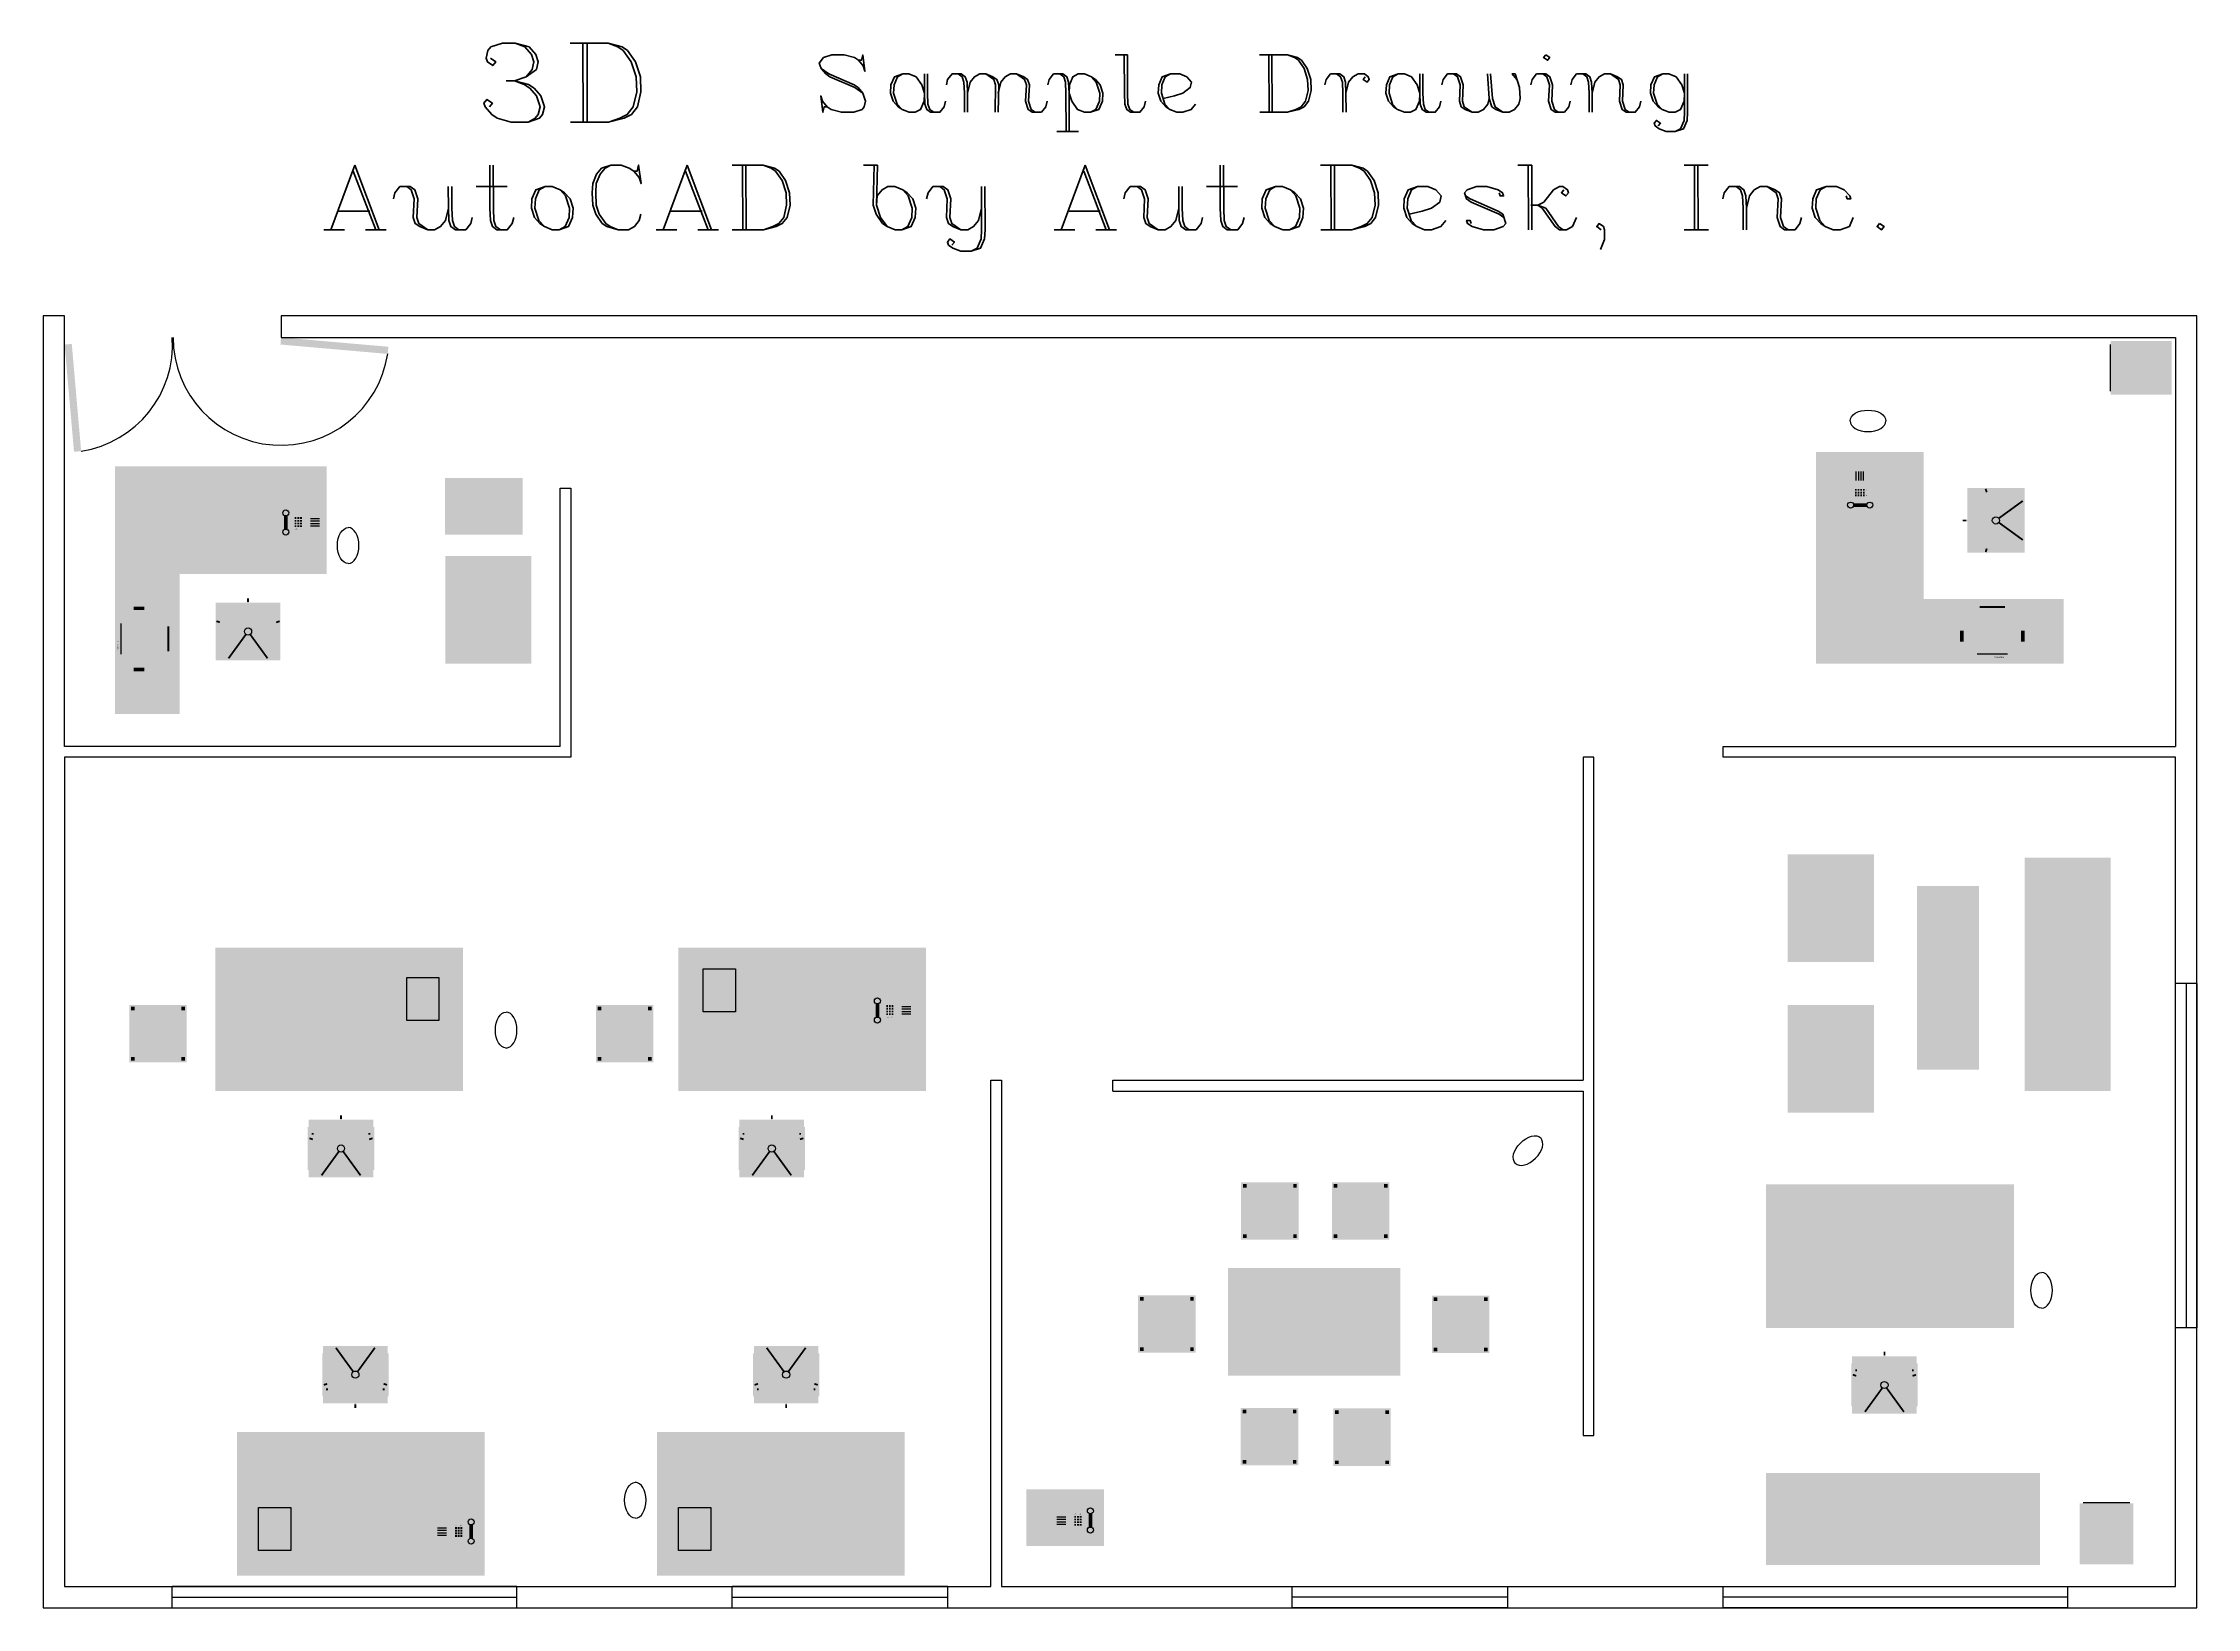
# Model space of a CAD drawing. Extents: x 72 to 672, y 48 to 484.
import ezdxf
from ezdxf.enums import TextEntityAlignment as Align

# ---------------------------------------------------------------- set-up
doc = ezdxf.new("R2010")
doc.units = 0
doc.header["$MEASUREMENT"] = 0
doc.layers.get('0').update_dxf_attribs({"linetype": 'CONTINUOUS'})
for name, color, linetype in [('AUTOCAD', 4, 'CONTINUOUS'), ('BLUE', 5, 'CONTINUOUS'), ('CYAN', 4, 'CONTINUOUS'), ('GREEN', 3, 'CONTINUOUS'), ('MAGENTA', 6, 'CONTINUOUS'), ('RED', 1, 'CONTINUOUS'), ('WALL', 3, 'CONTINUOUS'), ('WHITE', 7, 'CONTINUOUS'), ('WINDOW', 7, 'CONTINUOUS'), ('YELLOW', 2, 'CONTINUOUS')]:
    doc.layers.add(name, color=color, linetype=linetype)
doc.styles.add('ANNOTATION', font='ITALIC', dxfattribs={"width": 1.25, "oblique": -18})

# ---------------------------------------------------------------- blocks, each defined once
blk = doc.blocks.new('WINDOW', base_point=(636, 372))
at = {"layer": 'WALL'}
for p, q in [((636, 360), (636, 372)), ((642, 372), (642, 360))]:
    blk.add_line(p, q, dxfattribs=at)
at = {"layer": 'WINDOW'}
for p, q in [((641.75, 372), (636.25, 372)), ((639, 372), (639, 360)), ((641.75, 360), (636.25, 360))]:
    blk.add_line(p, q, dxfattribs=at)
blk = doc.blocks.new('DOOR', base_point=(106.49, 415.77))
at = {"layer": 'WALL'}
blk.add_solid([(106.49, 415.77), (136.49, 415.77), (106.49, 413.77), (136.49, 413.77)], dxfattribs=at)
blk = doc.blocks.new('XDESK', base_point=(291, 294))
for points in [[(291, 294, 29), (360, 294, 29), (291, 334, 29), (360, 334, 29)], [(310, 298), (295, 298), (310, 330), (295, 330)], [(356, 298), (341, 298), (356, 330), (341, 330)]]:
    blk.add_solid(points)
blk = doc.blocks.new('SDESK', base_point=(288, 288))
for points in [[(288, 327, 29), (347, 327, 29), (288, 357, 29), (347, 357, 29)], [(347, 327), (332, 327), (347, 356), (332, 356)], [(306, 288, 26), (288, 288, 26), (306, 327, 26), (288, 327, 26)], [(288, 288), (288, 303), (306, 288), (306, 303)]]:
    blk.add_solid(points)
for points in [[(347, 356), (347, 357), (289, 356), (288, 357)], [(289, 356), (288, 357), (289, 327), (288, 327)]]:
    blk.add_trace(points)
blk = doc.blocks.new('CUBE')
blk.add_solid([(0, 0), (1, 0), (0, 1), (1, 1)])
blk = doc.blocks.new('TABLE', base_point=(330, 324))
blk.add_solid([(330, 324, 29), (378, 324, 29), (330, 354, 29), (378, 354, 29)])
for points in [[(337.99, 332.49), (338.99, 332.49), (337.99, 345.51), (338.99, 345.51)], [(370.01, 332.49), (369.01, 332.49), (370.01, 345.51), (369.01, 345.51)]]:
    blk.add_trace(points)
blk = doc.blocks.new('FCHAIR', base_point=(342, 330))
for points in [[(372, 353.99999), (342, 353.99999), (372, 330), (342, 330)], [(372, 353.99999, 12), (342, 353.99999, 12), (372, 330, 12), (342, 330, 12)]]:
    blk.add_solid(points)
for points in [[(342, 330, 15), (347, 335, 15), (342, 350, 15), (347, 350, 15)], [(372, 350, 15), (367, 350, 15), (372, 330, 15), (367, 335, 15)], [(372, 330, 15), (367, 335, 15), (342, 330, 15), (347, 335, 15)]]:
    blk.add_trace(points)
blk = doc.blocks.new('SCHAIR', base_point=(300, 300))
blk.add_circle((309, 308, 2), 1)
for points in [[(300, 300, 17), (318, 300, 17), (300, 316, 17), (318, 316, 17)], [(301, 300, 19.25), (317, 300, 19.25), (301, 302, 19.25), (317, 302, 19.25)]]:
    blk.add_solid(points)
for points in [[(308.75, 308.97, 2), (309.25, 308.97, 2), (308.75, 317.25, 2), (309.25, 317.25, 2)], [(309.25, 317.25), (308.75, 317.25), (309.25, 316.25), (308.75, 316.25)], [(300.28, 311.1), (300.12, 310.62), (301.23, 310.79), (301.08, 310.31)], [(308, 308.06, 2), (308.15, 308.54, 2), (300.13, 310.62, 2), (300.28, 311.1, 2)], [(308.63, 307.07, 2), (308.23, 307.36, 2), (303.77, 300.37, 2), (303.36, 300.66, 2)], [(309.77, 307.36, 2), (309.37, 307.07, 2), (314.64, 300.66, 2), (314.23, 300.37, 2)], [(309.85, 308.54, 2), (310, 308.06, 2), (317.72, 311.1, 2), (317.87, 310.62, 2)], [(317.88, 310.62), (317.72, 311.1), (316.92, 310.31), (316.77, 310.79)], [(303.36, 300.66), (303.76, 300.37), (303.95, 301.47), (304.35, 301.18)], [(314.24, 300.37), (314.64, 300.66), (313.65, 301.18), (314.05, 301.47)]]:
    blk.add_trace(points)
blk = doc.blocks.new('CHAIR', base_point=(342, 330))
for points in [[(342, 345.99999, 17), (358, 345.99999, 17), (342, 330, 17), (358, 330, 17)], [(343.5, 344.5), (342.5, 344.5), (343.5, 345.5), (342.5, 345.5)], [(356.5, 344.5), (357.5, 344.5), (356.5, 345.5), (357.5, 345.5)], [(342, 330, 19.25), (358, 330, 19.25), (342, 332, 19.25), (358, 332, 19.25)], [(343.5, 331.49999), (342.5, 331.49999), (343.5, 330.49999), (342.5, 330.49999)], [(356.5, 331.49999), (357.5, 331.49999), (356.5, 330.49999), (357.5, 330.49999)]]:
    blk.add_solid(points)
blk = doc.blocks.new('XCHAIR')
for points in [[(1.36, 11.83, 19), (0.86, 11.83, 19), (1.36, 12.33, 19), (0.86, 12.33, 19)], [(16.64, 11.83, 19), (17.14, 11.83, 19), (16.64, 12.33, 19), (17.14, 12.33, 19)]]:
    blk.add_solid(points)
for points in [[(-0.25, 2.06, 26), (2.25, 2.06, 26), (-0.25, 14, 26), (2.25, 14, 26)], [(15.75, 2.06, 26), (18.25, 2.06, 26), (15.75, 14, 26), (18.25, 14, 26)]]:
    blk.add_trace(points)
blk.add_blockref('SCHAIR', (0, 0))
blk = doc.blocks.new('SOFA', base_point=(324, 324))
for points in [[(324, 348), (389, 348), (324, 324), (389, 324)], [(324, 324, 12), (346, 324, 12), (324, 348, 12), (346, 348, 12)], [(324, 324, 12), (324, 348, 12), (346, 324, 12), (346, 348, 12)], [(346, 324, 12), (346, 348, 12), (367, 324, 12), (367, 348, 12)], [(367, 324, 12), (367, 348, 12), (389, 324, 12), (389, 348, 12)]]:
    blk.add_solid(points)
for points in [[(329, 344, 15), (324, 344, 15), (329, 329, 15), (324, 324, 15)], [(384, 329, 15), (389, 324, 15), (384, 344, 15), (389, 344, 15)], [(329, 329, 15), (324, 324, 15), (384, 329, 15), (389, 324, 15)]]:
    blk.add_trace(points)
blk = doc.blocks.new('FILECAB')
for p, q in [((14, 17.125, 43), (1, 17.125, 43)), ((14, 17.125, 30), (1, 17.125, 30)), ((14, 17.125, 17), (1, 17.125, 17)), ((14, 17.125, 4), (1, 17.125, 4))]:
    blk.add_line(p, q)
at = {"xscale": 15, "yscale": 17, "zscale": 60}
blk.add_blockref('CUBE', (0, 0), dxfattribs=at)
blk = doc.blocks.new('SEMICIRCLE')
blk.add_arc((0, 0.5), 0.5, 270, 90)
blk = doc.blocks.new('TRASHCAN', base_point=(154, 339))
at = {"yscale": 10}
for xscale in [-6, 6]:
    blk.add_blockref('SEMICIRCLE', (157, 339), dxfattribs=dict(at, xscale=xscale))
blk = doc.blocks.new('TYPEWRIT', base_point=(0, 0, -27))
at = {"layer": 'BLUE'}
blk.add_line((4.75, 14.25, 3.25), (13.25, 14.25, 3.25), dxfattribs=at)
blk.add_trace([(2.5, 10, 3.062), (2.5, 8.5, 3.062), (15.5, 10, 3.062), (15.5, 8.5, 3.062)], dxfattribs=at)
at = {"layer": 'WHITE'}
blk.add_solid([(4.75, 8.75, 3.25), (13.25, 8.75, 3.25), (4.75, 15.75, 3.25), (13.25, 15.75, 3.25)], dxfattribs=at)
at = {"xscale": 16}
for p, yscale, zscale in [((1, 3.75), 9, 3), ((1, 3), 0.75, 2.5), ((1, 2.25), 0.75, 2), ((1, 1.5), 0.75, 1.5)]:
    blk.add_blockref('CUBE', p, dxfattribs=dict(at, yscale=yscale, zscale=zscale))
at = {"xscale": 16, "yscale": 1.5}
blk.add_blockref('CUBE', (1, 0), dxfattribs=at)
at = {"layer": 'BLUE', "yscale": 3, "zscale": 3}
blk.add_blockref('CUBE', (0, 7.75, 1), dxfattribs=at)
at = {"layer": 'BLUE', "xscale": -1, "yscale": 3, "zscale": 3}
blk.add_blockref('CUBE', (18, 7.75, 1), dxfattribs=at)
at = {"layer": 'WHITE', "yscale": 0.5, "zscale": 0.5}
for p, xscale in [((3.5, 3.125, 2.625), 11), ((3.5, 2.375, 2.125), 11), ((3.5, 1.625, 1.625), 11), ((5.5, 0.875, 1.125), 7)]:
    blk.add_blockref('CUBE', p, dxfattribs=dict(at, xscale=xscale))
at = {"layer": 'BLUE'}
blk.add_text('AutoDesk, Inc.', height=0.3125, dxfattribs=at).set_placement((5.75, 15, 3.25))
blk = doc.blocks.new('INBOX', base_point=(132, 64))
at = {"layer": 'WHITE'}
for p, q in [((132, 64, 30), (132, 76, 30)), ((132, 76, 30), (141, 76, 30)), ((141, 76, 30), (141, 64, 30)), ((141, 64, 30), (132, 64, 30))]:
    blk.add_line(p, q, dxfattribs=at)
blk = doc.blocks.new('*R17')
blk.add_line((6.5, 3.125, 2.25), (9, 3.125, 2.25))
blk = doc.blocks.new('*R18')
blk.add_solid([(2.125, 2.8125, 2.3), (2.625, 2.8125, 2.3), (2.125, 3.3125, 2.3), (2.625, 3.3125, 2.3)])
blk = doc.blocks.new('PHONE', base_point=(1, 1))
for centre in [(-0.35, 6.74, 0.75), (-0.35, 1.4, 0.75)]:
    blk.add_circle(centre, 0.833)
for points in [[(-0.85, 2.07, 1.5), (0.15, 2.07, 1.5), (-0.85, 6.07, 1.5), (0.15, 6.07, 1.5)], [(1, 1, 0.25), (10, 1, 0.25), (1, 7, 0.25), (10, 7, 0.25)]]:
    blk.add_solid(points)
at = {"layer": 'AUTOCAD', "row_count": 4, "column_spacing": 0.75}
for name, column_count, row_spacing in [('*R18', 3, 0.75), ('*R17', 1, 0.6875)]:
    blk.add_blockref(name, (0, 0), dxfattribs=dict(at, column_count=column_count, row_spacing=row_spacing))
for s, p in [('1 ', (2.4, 5.2, 2.5)), ('4', (2.4, 4.45, 2.5)), ('7', (2.4, 3.7, 2.5)), ('*', (2.4, 2.95, 2.5)), ('2', (3.15, 5.2, 2.5)), ('5', (3.15, 4.45, 2.5)), ('8', (3.15, 3.7, 2.5)), ('0', (3.15, 2.95, 2.5)), ('#', (3.9, 2.95, 2.5)), ('3', (3.9, 5.2, 2.5)), ('6', (3.9, 4.45, 2.5)), ('9', (3.9, 3.7, 2.5))]:
    blk.add_text(s, height=0.25).set_placement(p, align=Align.CENTER)
blk.add_text('Ext.', height=0.25).set_placement((2.27, 2.2, 2.3))
blk.add_attdef('EXT', text='', height=0.25).set_placement((4.02, 2.2, 2.3), align=Align.RIGHT)

msp = doc.modelspace()

# ---------------------------------------------------------------- linework, layer by layer
at = {"layer": 'GREEN'}
for centre, start, end in [((138.3, 402), 180, 351.18593), ((78, 400), 278.81407, 3.81407)]:
    msp.add_arc(centre, 30.07, start, end, dxfattribs=at)
at = {"layer": 'WALL'}
for p, q in [((78, 408), (72, 408)), ((78, 288), (78, 408)), ((72, 408), (72, 48)), ((672, 408), (138.3, 408)), ((138.3, 408), (138.3, 402)), ((138.3, 402), (666, 402)), ((666, 402), (666, 288)), ((672, 48), (672, 408)), ((216, 360), (219, 360)), ((219, 360), (219, 285)), ((216, 288), (216, 360)), ((216, 288), (78, 288)), ((540, 285), (540, 288)), ((540, 288), (666, 288)), ((78, 285), (78, 54)), ((219, 285), (78, 285)), ((504, 285), (501, 285)), ((501, 285), (501, 195)), ((504, 96), (504, 285)), ((666, 285), (540, 285)), ((666, 54), (666, 285)), ((336, 54), (336, 195)), ((336, 195), (339, 195)), ((339, 195), (339, 54)), ((370, 192), (370, 195)), ((370, 195), (501, 195)), ((370, 192), (501, 192)), ((501, 192), (501, 96)), ((501, 96), (504, 96)), ((78, 54), (336, 54)), ((339, 54), (666, 54)), ((72, 48), (672, 48))]:
    msp.add_line(p, q, dxfattribs=at)

# ---------------------------------------------------------------- block references
at = {"rotation": 355}
msp.add_blockref('DOOR', (138.3, 402), dxfattribs=at)
at = {"yscale": -1, "rotation": 275}
msp.add_blockref('DOOR', (78, 400), dxfattribs=at)
at = {"layer": 'BLUE'}
for name, p, rotation in [('FCHAIR', (558, 258), 269.9999999999999), ('SOFA', (648, 192), 89.99999999999999), ('FCHAIR', (558, 216), 269.9999999999999)]:
    msp.add_blockref(name, p, dxfattribs=dict(at, rotation=rotation))
for name, p in [('TRASHCAN', (625.74, 131.48)), ('XCHAIR', (575.95, 102.11)), ('FILECAB', (639.3, 60.17))]:
    msp.add_blockref(name, p, dxfattribs=at)
at = {"layer": 'CYAN'}
for name, p, rotation in [('TRASHCAN', (480, 174), 315), ('CHAIR', (421.75, 166.57), 179.9999999999999), ('CHAIR', (447.02, 166.57), 179.9999999999999), ('CHAIR', (377.06, 135.11), 270), ('CHAIR', (474.9, 119.03), 90)]:
    msp.add_blockref(name, p, dxfattribs=dict(at, rotation=rotation))
for p in [(405.66, 87.71), (431.4, 87.57)]:
    msp.add_blockref('CHAIR', p, dxfattribs=at)
at = {"layer": 'CYAN', "rotation": 180}
msp.add_blockref('PHONE', (362.41, 75.44, 22), dxfattribs=at).add_auto_attribs({'EXT': '30'})
at = {"layer": 'MAGENTA'}
for name, p, rotation in [('FILECAB', (665, 386), 90), ('TRASHCAN', (575.37, 381.73), 270), ('SDESK', (634.84, 311.11), 90), ('SCHAIR', (624, 342), 89.99999999999997)]:
    msp.add_blockref(name, p, dxfattribs=dict(at, rotation=rotation))
at = {"layer": 'RED'}
for name, p in [('SDESK', (92.03, 297.08)), ('SCHAIR', (120.1, 312.06))]:
    msp.add_blockref(name, p, dxfattribs=at)
at = {"layer": 'RED', "xscale": 21.60333886639677, "yscale": 15.81781376518222, "zscale": 22}
msp.add_blockref('CUBE', (184, 347), dxfattribs=at)
at = {"layer": 'RED', "rotation": 89.99999999999997}
for name, p in [('FCHAIR', (208.04, 311.06)), ('TYPEWRIT', (108, 309))]:
    msp.add_blockref(name, p, dxfattribs=at)
at = {"layer": 'RED'}
msp.add_blockref('PHONE', (305.77, 211.39, 30), dxfattribs=at).add_auto_attribs({'EXT': '27'})
at = {"layer": 'WHITE', "rotation": 90}
msp.add_blockref('PHONE', (581.28, 356.62, 30), dxfattribs=at).add_auto_attribs({'EXT': '76'})
at = {"layer": 'WHITE'}
msp.add_blockref('PHONE', (140.97, 347.35, 30), dxfattribs=at).add_auto_attribs({'EXT': '0'})
for name, p in [('TRASHCAN', (154, 339)), ('XDESK', (120, 192)), ('XDESK', (249, 192)), ('TRASHCAN', (198, 204)), ('XDESK', (552, 126)), ('TABLE', (402.08, 112.73)), ('TRASHCAN', (234, 73)), ('INBOX', (132, 64)), ('INBOX', (249, 64))]:
    msp.add_blockref(name, p, dxfattribs=at)
for name, p, rotation in [('TYPEWRIT', (624, 328), 179.9999999999999), ('INBOX', (182.29, 223.63), 180), ('INBOX', (264.86, 226.04), 180), ('XDESK', (195, 97), 179.9999), ('XDESK', (312, 97), 179.9999)]:
    msp.add_blockref(name, p, dxfattribs=dict(at, rotation=rotation))
for p, xscale, yscale, zscale in [((594, 198), 17.27125506072866, 51.13360323886641, 24), ((552, 60), 76.27530364372467, 25.55465587044534, 30), ((345.94, 65.22), 21.60333886639677, 15.81781376518222, 22)]:
    msp.add_blockref('CUBE', p, dxfattribs=dict(at, xscale=xscale, yscale=yscale, zscale=zscale))
at = {"layer": 'WINDOW', "yscale": 8}
msp.add_blockref('WINDOW', (666, 222, 36), dxfattribs=at)
at = {"layer": 'WINDOW', "xscale": -1, "rotation": 90}
for p, yscale in [((108, 54, 36), 8), ((264, 54, 36), 5)]:
    msp.add_blockref('WINDOW', p, dxfattribs=dict(at, yscale=yscale))
at = {"layer": 'WINDOW', "rotation": 270}
for p, yscale in [((480, 54, 36), 5), ((636, 54, 36), 8)]:
    msp.add_blockref('WINDOW', p, dxfattribs=dict(at, yscale=yscale))
at = {"layer": 'YELLOW'}
for name, p, rotation in [('CHAIR', (112, 216), 179.9999999999999), ('CHAIR', (242, 216), 180), ('XCHAIR', (168, 121), 179.9999999999999), ('XCHAIR', (288, 121), 180)]:
    msp.add_blockref(name, p, dxfattribs=dict(at, rotation=rotation))
for p in [(146, 168), (266, 168)]:
    msp.add_blockref('XCHAIR', p, dxfattribs=at)
at = {"layer": 'YELLOW', "rotation": 180}
msp.add_blockref('PHONE', (189.89, 72.35, 30), dxfattribs=at).add_auto_attribs({'EXT': '29'})

# ---------------------------------------------------------------- texts
at = {"layer": 'AUTOCAD', "style": 'ANNOTATION', "oblique": -18, "width": 1.25}
msp.add_text('3D', height=22, dxfattribs=at).set_placement((246, 462), align=Align.RIGHT)
for s, height, p in [('Sample Drawing', 16, (411.82, 464.72)), ('AutoCAD by AutoDesk, Inc.', 18, (372, 432))]:
    msp.add_text(s, height=height, dxfattribs=at).set_placement(p, align=Align.CENTER)

doc.saveas('drawing.dxf')
